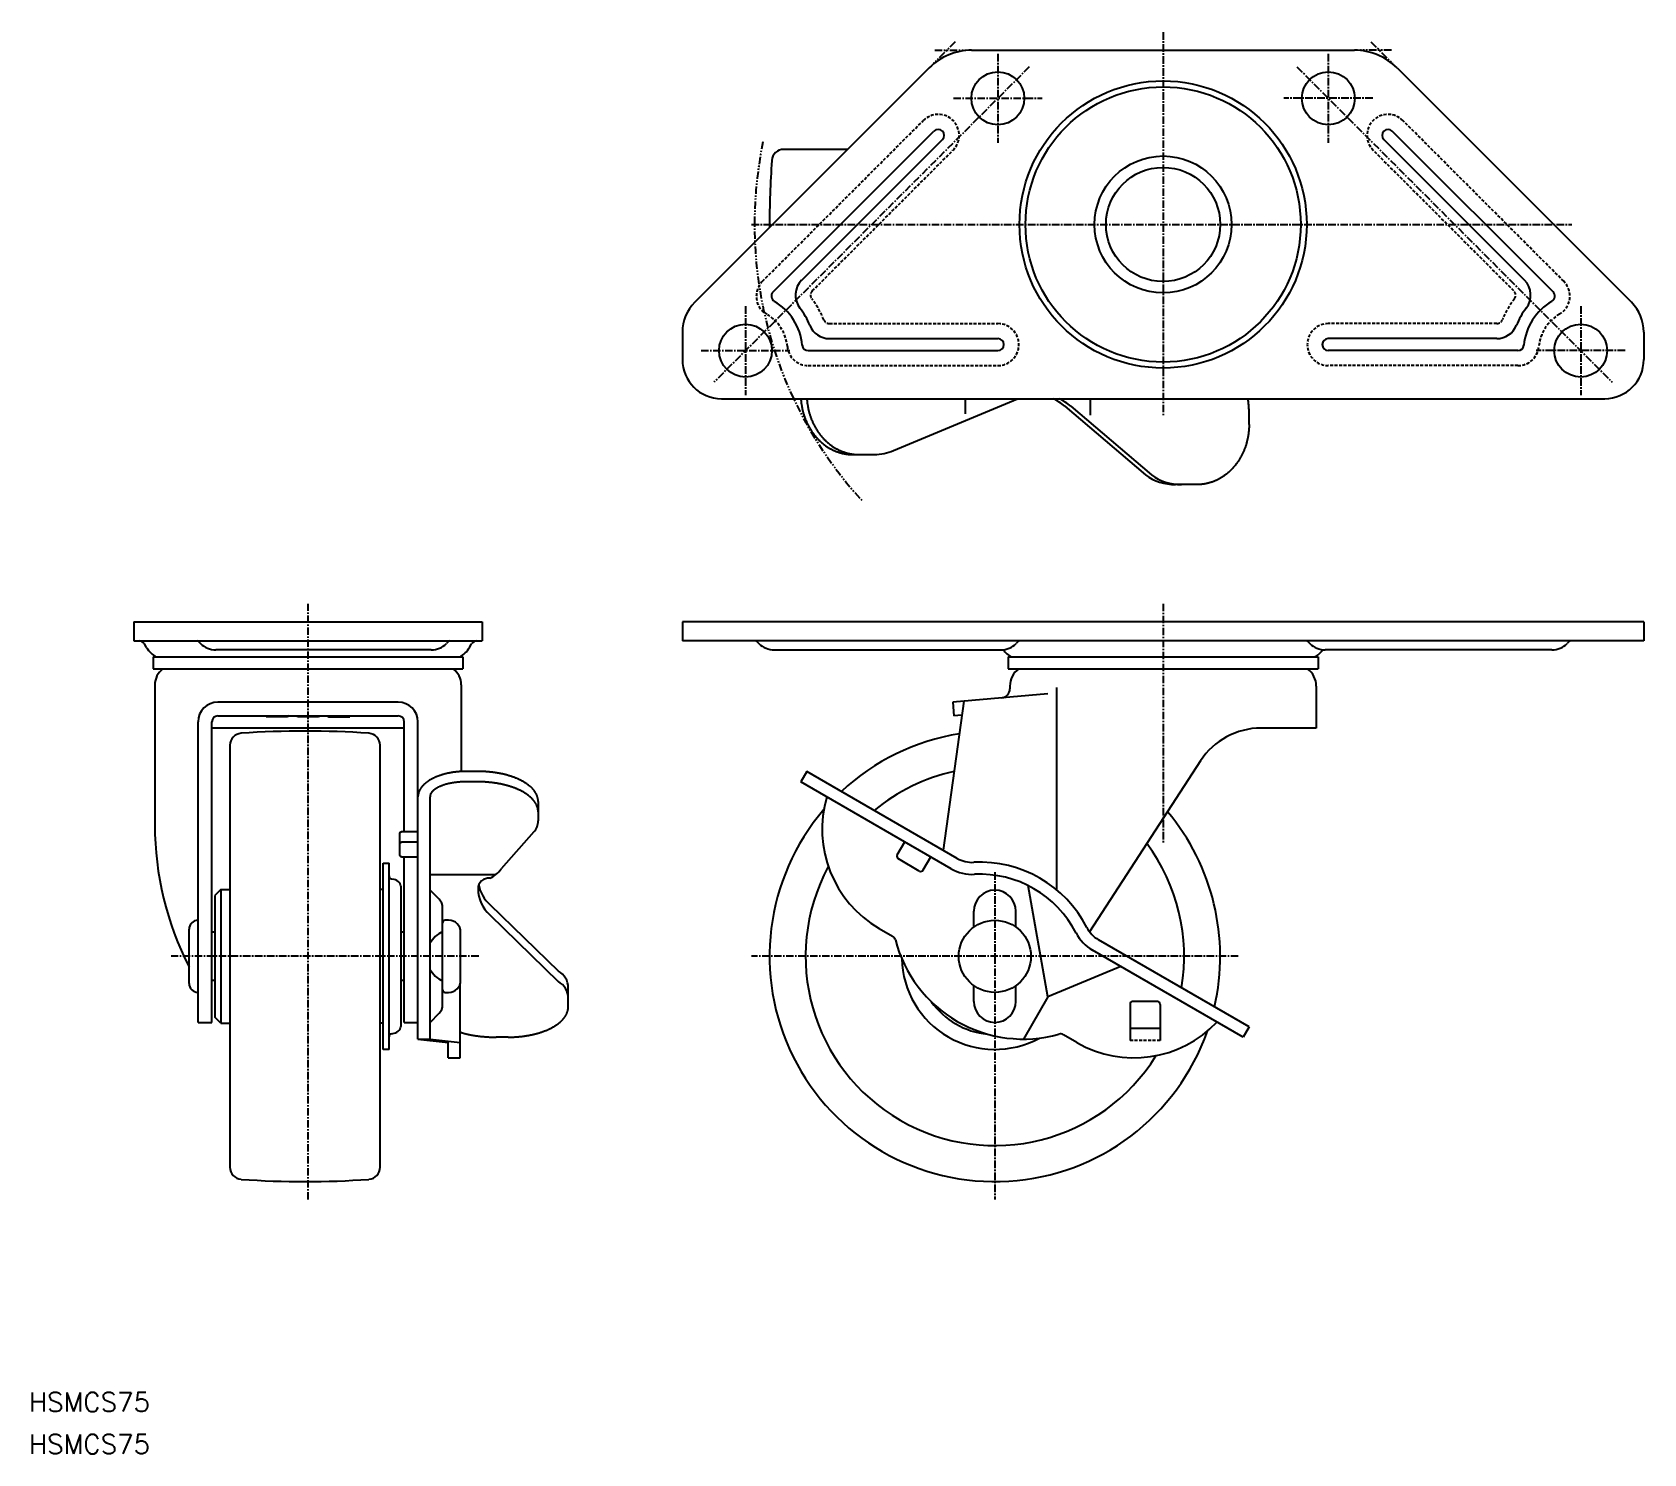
# Model space of a CAD drawing. Extents: x -188 to 80, y -205 to 32.
import ezdxf

# ---------------------------------------------------------------- set-up
doc = ezdxf.new("R2010")
doc.units = 0
for name, pattern in [('CENTER', [2, 1.25, -0.25, 0.25, -0.25]), ('DASHED', [0.75, 0.5, -0.25]), ('PHANTOM', [2.5, 1.25, -0.25, 0.25, -0.25, 0.25, -0.25])]:
    doc.linetypes.add(name, pattern=pattern)
doc.layers.get('0').update_dxf_attribs({"linetype": 'CONTINUOUS'})
doc.layers.add('CENTER', color=1, linetype='CENTER')
doc.styles.get("Standard").update_dxf_attribs({"font": 'txt.shx', "bigfont": 'bigfont.shx'})

msp = doc.modelspace()

# ---------------------------------------------------------------- texts
at = {"color": 7, "linetype": 'CONTINUOUS'}
for p in [(-188.76, -197.61), (-188.76, -204.62)]:
    msp.add_text('HSMCS75', height=3.2, dxfattribs=at).set_placement(p)

# ---------------------------------------------------------------- linework, layer by layer
at = {"color": 3, "linetype": 'PHANTOM'}
for p, q in [((-34.59, 30.41), (-38.22, 26.78)), ((34.59, 30.41), (38.22, 26.78)), ((-38, 29), (-32.86, 29)), ((38, 29), (32.86, 29))]:
    msp.add_line(p, q, dxfattribs=at)
at = {"color": 7, "linetype": 'CONTINUOUS'}
for p, q in [((-31.86, 29), (31.86, 29)), ((-38.93, 26.07), (-77.95, -12.95)), ((38.93, 26.07), (77.95, -12.95)), ((-64.91, -11.23), (-38.15, 15.53)), ((-60.15, -9.29), (-36.74, 14.12)), ((60.15, -9.29), (36.74, 14.12)), ((64.91, -11.23), (38.15, 15.53)), ((-52.5, 12.5), (-63.13, 12.5)), ((-80, -17.9), (-80, -22.5)), ((80, -17.9), (80, -22.5)), ((-59.05, -21), (-27.5, -21)), ((-55.54, -19), (-27.5, -19)), ((55.54, -19), (27.5, -19)), ((59.05, -21), (27.5, -21)), ((-73.5, -29), (73.5, -29)), ((-44.87, -37.6), (-24.23, -29)), ((-32.89, -31.53), (-32.89, -29)), ((-12.11, -29), (-12.11, -31.72)), ((-16.37, -30.26), (-2.94, -41.67)), ((-15.37, -30.26), (-1.94, -41.67)), ((14.31, -33.3), (14.31, -31.3)), ((-51.65, -38.3), (-48.05, -38.3)), ((5.65, -43.3), (2.05, -43.3)), ((-171.31, -66.12), (-113.31, -66.12)), ((-171.31, -66.12), (-171.31, -69.32)), ((-113.31, -66.12), (-113.31, -69.32)), ((80, -66.12), (-80, -66.12)), ((-80, -66.12), (-80, -69.32)), ((80, -66.12), (80, -69.32)), ((-171.31, -69.32), (-113.31, -69.32)), ((-160.64, -69.32), (-160.2, -69.76)), ((-118.81, -69.32), (-119.26, -69.76)), ((80, -69.32), (-80, -69.32)), ((-67.7, -69.32), (-67.26, -69.76)), ((-24, -69.32), (-24.45, -69.76)), ((24, -69.32), (24.45, -69.76)), ((67.7, -69.32), (67.26, -69.76)), ((-169.18, -70.42), (-169.52, -69.82)), ((-168.1, -71.98), (-116.53, -71.98)), ((-168.1, -71.98), (-168.1, -73.98)), ((-121.8, -70.82), (-157.65, -70.82)), ((-116.53, -71.98), (-116.53, -73.98)), ((-115.45, -70.42), (-115.1, -69.82)), ((-64.71, -70.82), (-26.99, -70.82)), ((-25.79, -71.98), (25.79, -71.98)), ((-25.79, -71.98), (-25.79, -73.98)), ((25.79, -71.98), (25.79, -73.98)), ((64.71, -70.82), (26.99, -70.82)), ((-168.1, -73.98), (-116.53, -73.98)), ((-25.79, -73.98), (25.79, -73.98)), ((-167.81, -76.63), (-167.81, -99.98)), ((-116.81, -76.63), (-116.81, -91.06)), ((-25.5, -76.83), (-25.5, -77.3)), ((-17.76, -77.08), (-17.76, -110.73)), ((25.5, -76.83), (25.5, -83.83)), ((-127.31, -79.51), (-157.31, -79.51)), ((-33.14, -79.34), (-36.62, -104.14)), ((-19.18, -78.12), (-35, -79.51)), ((-35, -79.51), (-34.8, -81.8)), ((-160.61, -132.82), (-160.61, -82.81)), ((-158.31, -132.82), (-158.31, -82.8)), ((-157.31, -81.8), (-127.31, -81.8)), ((-149.19, -81.8), (-149.26, -81.95)), ((-145.78, -81.95), (-149.26, -81.95)), ((-147.36, -81.8), (-147.52, -81.95)), ((-145.52, -81.8), (-145.78, -81.95)), ((-144.06, -81.95), (-144.15, -81.8)), ((-140.57, -81.95), (-144.06, -81.95)), ((-140.57, -81.95), (-140.47, -81.8)), ((-139.11, -81.8), (-138.85, -81.95)), ((-138.85, -81.95), (-135.36, -81.95)), ((-137.27, -81.8), (-137.11, -81.95)), ((-135.43, -81.8), (-135.36, -81.95)), ((-126.31, -101.04), (-126.31, -82.8)), ((-124.01, -135.59), (-124.01, -82.81)), ((-33.47, -81.68), (-34.8, -81.8)), ((-126.31, -83.83), (-158.31, -83.83)), ((25.5, -83.83), (16.3, -83.83)), ((-155.31, -86.69), (-155.31, -156.94)), ((-130.31, -156.94), (-130.31, -86.69)), ((-114.01, -91.04), (-116.01, -91.04)), ((-59.31, -91.04), (-60.31, -92.77)), ((-34.25, -105.51), (-59.31, -91.04)), ((6.24, -89.29), (-12.24, -117.75)), ((-114.01, -92.77), (-116.01, -92.77)), ((-35.25, -107.24), (-60.31, -92.77)), ((-122.01, -135.59), (-122.01, -95.27)), ((-104.01, -96.04), (-104.01, -99.27)), ((-127.01, -105.02), (-127.01, -101.29)), ((-126.51, -101.04), (-124.01, -101.04)), ((-104.71, -101.11), (-110.17, -107.24)), ((-126.51, -102.77), (-124.01, -102.77)), ((-44.24, -104.94), (-42.99, -102.77)), ((-129.81, -137.32), (-129.81, -106.32)), ((-129.81, -106.32), (-128.81, -106.32)), ((-128.81, -137.32), (-128.81, -106.32)), ((-126.51, -105.27), (-124.01, -105.27)), ((-126.31, -132.82), (-126.31, -105.27)), ((-40.59, -107.62), (-44.05, -105.62)), ((-39.91, -107.44), (-38.66, -105.27)), ((-128.42, -108.9), (-127.98, -109)), ((-122.01, -108.18), (-111.03, -108.18)), ((-156.81, -110.72), (-157.81, -111.72)), ((-157.81, -111.72), (-157.81, -131.92)), ((-156.81, -110.72), (-156.81, -132.92)), ((-156.81, -110.72), (-155.31, -110.72)), ((-129.81, -110.72), (-130.31, -110.72)), ((-126.81, -133.17), (-126.81, -110.47)), ((-122.01, -110.82), (-120.5, -112.33)), ((-19.19, -128.56), (-22.46, -110.04)), ((-119.91, -129.89), (-119.91, -113.74)), ((-112.06, -113.19), (-100.64, -124.3)), ((-112.06, -114.92), (-100.64, -126.04)), ((-31.5, -116.94), (-31.5, -114.32)), ((-24.5, -116.94), (-24.5, -114.32)), ((-162.11, -126.32), (-162.11, -117.32)), ((-157.81, -117.82), (-158.31, -117.82)), ((-126.31, -117.82), (-126.81, -117.82)), ((-118.91, -115.82), (-119.51, -115.82)), ((-116.91, -125.82), (-116.91, -117.82)), ((-47.25, -117.17), (-45.02, -118.45)), ((14.31, -133.54), (-10.75, -119.07)), ((13.31, -135.27), (-11.75, -120.8)), ((-157.81, -125.82), (-158.31, -125.82)), ((-126.31, -125.82), (-126.81, -125.82)), ((-7.05, -123.52), (-19.19, -128.56)), ((-119.51, -127.82), (-118.91, -127.82)), ((-117.01, -138.71), (-117.01, -126.44)), ((-99.01, -130.27), (-99.01, -127.04)), ((-31.5, -129.32), (-31.5, -126.69)), ((-24.5, -129.32), (-24.5, -126.69)), ((-19.19, -128.56), (-23.25, -135.59)), ((-122.01, -132.82), (-120.5, -131.3)), ((-5.5, -129.82), (-5.5, -135.82)), ((-1, -129.32), (-5, -129.32)), ((-0.5, -129.82), (-0.5, -135.82)), ((-160.61, -132.82), (-158.31, -132.82)), ((-156.81, -132.92), (-157.81, -131.92)), ((-156.81, -132.92), (-155.31, -132.92)), ((-129.81, -132.92), (-130.31, -132.92)), ((-126.31, -132.82), (-124.01, -132.82)), ((-0.5, -133.82), (-5.5, -133.82)), ((14.31, -133.54), (13.31, -135.27)), ((-128.42, -134.73), (-127.98, -134.63)), ((-124.01, -135.59), (-119.01, -136.17)), ((-124.01, -135.59), (-122.01, -135.59)), ((-122.01, -135.59), (-117.01, -136.17)), ((-119.01, -138.71), (-119.01, -136.17)), ((-109.01, -135.27), (-111.01, -135.27)), ((-14.35, -136.17), (-16.57, -134.88)), ((-128.81, -137.32), (-129.81, -137.32)), ((-119.01, -138.71), (-117.01, -138.71))]:
    msp.add_line(p, q, dxfattribs=at)
at = {"color": 3, "linetype": 'DASHED'}
for p, q in [((-66.68, -9.46), (-39.92, 17.3)), ((66.68, -9.46), (39.92, 17.3)), ((-58.38, -11.06), (-34.97, 12.35)), ((58.38, -11.06), (34.97, 12.35)), ((-55.54, -16.5), (-27.5, -16.5)), ((55.54, -16.5), (27.5, -16.5)), ((-59.05, -23.5), (-27.5, -23.5)), ((59.05, -23.5), (27.5, -23.5)), ((-0.5, -135.82), (-5.5, -135.82))]:
    msp.add_line(p, q, dxfattribs=at)
at = {"color": 7, "linetype": 'CONTINUOUS'}
for points in [[(-60.28, -29, 0), (-60.28, -29.12, 0), (-60.27, -29.23, 0), (-60.26, -29.35, 0), (-60.25, -29.47, 0), (-60.23, -29.58, 0), (-60.22, -29.7, 0), (-60.21, -29.82, 0), (-60.19, -29.93, 0), (-60.17, -30.05, 0), (-60.15, -30.16, 0), (-60.14, -30.28, 0), (-60.11, -30.39, 0), (-60.09, -30.51, 0), (-60.07, -30.62, 0), (-60.05, -30.73, 0), (-60.02, -30.85, 0), (-59.99, -30.96, 0), (-59.97, -31.07, 0), (-59.94, -31.19, 0), (-59.91, -31.3, 0), (-59.88, -31.41, 0), (-59.84, -31.52, 0), (-59.81, -31.63, 0), (-59.78, -31.74, 0), (-59.74, -31.85, 0), (-59.7, -31.96, 0), (-59.67, -32.07, 0), (-59.63, -32.18, 0), (-59.59, -32.29, 0), (-59.55, -32.39, 0), (-59.51, -32.5, 0), (-59.46, -32.61, 0), (-59.42, -32.71, 0), (-59.37, -32.82, 0), (-59.33, -32.92, 0), (-59.28, -33.03, 0), (-59.23, -33.13, 0), (-59.18, -33.23, 0), (-59.13, -33.33, 0), (-59.08, -33.43, 0), (-59.03, -33.53, 0), (-58.97, -33.63, 0), (-58.92, -33.73, 0), (-58.86, -33.83, 0), (-58.8, -33.93, 0), (-58.75, -34.02, 0), (-58.69, -34.12, 0), (-58.63, -34.21, 0), (-58.57, -34.31, 0), (-58.51, -34.4, 0), (-58.44, -34.49, 0), (-58.38, -34.59, 0), (-58.32, -34.68, 0), (-58.25, -34.77, 0), (-58.19, -34.86, 0), (-58.12, -34.94, 0), (-58.05, -35.03, 0), (-57.98, -35.12, 0), (-57.91, -35.2, 0), (-57.84, -35.29, 0), (-57.77, -35.37, 0), (-57.7, -35.45, 0), (-57.63, -35.53, 0), (-57.55, -35.61, 0), (-57.48, -35.69, 0), (-57.4, -35.77, 0), (-57.32, -35.85, 0), (-57.25, -35.93, 0), (-57.17, -36, 0), (-57.09, -36.08, 0), (-57.01, -36.15, 0), (-56.93, -36.22, 0), (-56.85, -36.29, 0), (-56.77, -36.36, 0), (-56.69, -36.43, 0), (-56.6, -36.5, 0), (-56.52, -36.56, 0), (-56.44, -36.63, 0), (-56.35, -36.69, 0), (-56.27, -36.76, 0), (-56.18, -36.82, 0), (-56.09, -36.88, 0), (-56.01, -36.94, 0), (-55.92, -37, 0), (-55.83, -37.06, 0), (-55.74, -37.11, 0), (-55.65, -37.17, 0), (-55.56, -37.22, 0), (-55.47, -37.27, 0), (-55.38, -37.32, 0), (-55.29, -37.37, 0), (-55.19, -37.42, 0), (-55.1, -37.47, 0), (-55.01, -37.52, 0), (-54.91, -37.56, 0), (-54.82, -37.6, 0), (-54.72, -37.65, 0), (-54.63, -37.69, 0), (-54.53, -37.73, 0), (-54.44, -37.77, 0), (-54.34, -37.8, 0), (-54.25, -37.84, 0), (-54.15, -37.87, 0), (-54.05, -37.91, 0), (-53.95, -37.94, 0), (-53.85, -37.97, 0), (-53.76, -38, 0), (-53.66, -38.03, 0), (-53.56, -38.05, 0), (-53.46, -38.08, 0), (-53.36, -38.1, 0), (-53.26, -38.12, 0), (-53.16, -38.15, 0), (-53.06, -38.17, 0), (-52.96, -38.18, 0), (-52.86, -38.2, 0), (-52.76, -38.22, 0), (-52.66, -38.23, 0), (-52.56, -38.24, 0), (-52.46, -38.26, 0), (-52.36, -38.27, 0), (-52.25, -38.28, 0), (-52.15, -38.28, 0), (-52.05, -38.29, 0), (-51.95, -38.29, 0), (-51.85, -38.3, 0), (-51.75, -38.3, 0), (-51.65, -38.3, 0)], [(-59.28, -29, 0), (-59.28, -29.12, 0), (-59.27, -29.23, 0), (-59.26, -29.35, 0), (-59.25, -29.47, 0), (-59.23, -29.58, 0), (-59.22, -29.7, 0), (-59.21, -29.82, 0), (-59.19, -29.93, 0), (-59.17, -30.05, 0), (-59.15, -30.16, 0), (-59.14, -30.28, 0), (-59.11, -30.39, 0), (-59.09, -30.51, 0), (-59.07, -30.62, 0), (-59.05, -30.73, 0), (-59.02, -30.85, 0), (-58.99, -30.96, 0), (-58.97, -31.07, 0), (-58.94, -31.19, 0), (-58.91, -31.3, 0), (-58.88, -31.41, 0), (-58.84, -31.52, 0), (-58.81, -31.63, 0), (-58.78, -31.74, 0), (-58.74, -31.85, 0), (-58.7, -31.96, 0), (-58.67, -32.07, 0), (-58.63, -32.18, 0), (-58.59, -32.29, 0), (-58.55, -32.39, 0), (-58.51, -32.5, 0), (-58.46, -32.61, 0), (-58.42, -32.71, 0), (-58.37, -32.82, 0), (-58.33, -32.92, 0), (-58.28, -33.03, 0), (-58.23, -33.13, 0), (-58.18, -33.23, 0), (-58.13, -33.33, 0), (-58.08, -33.43, 0), (-58.03, -33.53, 0), (-57.97, -33.63, 0), (-57.92, -33.73, 0), (-57.86, -33.83, 0), (-57.8, -33.93, 0), (-57.75, -34.02, 0), (-57.69, -34.12, 0), (-57.63, -34.21, 0), (-57.57, -34.31, 0), (-57.51, -34.4, 0), (-57.44, -34.49, 0), (-57.38, -34.59, 0), (-57.32, -34.68, 0), (-57.25, -34.77, 0), (-57.19, -34.86, 0), (-57.12, -34.94, 0), (-57.05, -35.03, 0), (-56.98, -35.12, 0), (-56.91, -35.2, 0), (-56.84, -35.29, 0), (-56.77, -35.37, 0), (-56.7, -35.45, 0), (-56.63, -35.53, 0), (-56.55, -35.61, 0), (-56.48, -35.69, 0), (-56.4, -35.77, 0), (-56.32, -35.85, 0), (-56.25, -35.93, 0), (-56.17, -36, 0), (-56.09, -36.08, 0), (-56.01, -36.15, 0), (-55.93, -36.22, 0), (-55.85, -36.29, 0), (-55.77, -36.36, 0), (-55.69, -36.43, 0), (-55.6, -36.5, 0), (-55.52, -36.56, 0), (-55.44, -36.63, 0), (-55.35, -36.69, 0), (-55.27, -36.76, 0), (-55.18, -36.82, 0), (-55.09, -36.88, 0), (-55.01, -36.94, 0), (-54.92, -37, 0), (-54.83, -37.06, 0), (-54.74, -37.11, 0), (-54.65, -37.17, 0), (-54.56, -37.22, 0), (-54.47, -37.27, 0), (-54.38, -37.32, 0), (-54.29, -37.37, 0), (-54.19, -37.42, 0), (-54.1, -37.47, 0), (-54.01, -37.52, 0), (-53.91, -37.56, 0), (-53.82, -37.6, 0), (-53.72, -37.65, 0), (-53.63, -37.69, 0), (-53.53, -37.73, 0), (-53.44, -37.77, 0), (-53.34, -37.8, 0), (-53.25, -37.84, 0), (-53.15, -37.87, 0), (-53.05, -37.91, 0), (-52.95, -37.94, 0), (-52.85, -37.97, 0), (-52.76, -38, 0), (-52.66, -38.03, 0), (-52.56, -38.05, 0), (-52.46, -38.08, 0), (-52.36, -38.1, 0), (-52.26, -38.12, 0), (-52.16, -38.15, 0), (-52.06, -38.17, 0), (-51.96, -38.18, 0), (-51.86, -38.2, 0), (-51.76, -38.22, 0), (-51.66, -38.23, 0), (-51.56, -38.24, 0), (-51.46, -38.26, 0), (-51.36, -38.27, 0), (-51.25, -38.28, 0), (-51.15, -38.28, 0), (-51.05, -38.29, 0), (-50.95, -38.29, 0), (-50.85, -38.3, 0), (-50.75, -38.3, 0), (-50.65, -38.3, 0)], [(14.31, -31.3, 0), (14.31, -31.28, 0), (14.31, -31.26, 0), (14.31, -31.25, 0), (14.31, -31.23, 0), (14.31, -31.21, 0), (14.31, -31.19, 0), (14.31, -31.17, 0), (14.31, -31.15, 0), (14.31, -31.14, 0), (14.3, -31.12, 0), (14.3, -31.1, 0), (14.3, -31.08, 0), (14.3, -31.06, 0), (14.3, -31.04, 0), (14.3, -31.03, 0), (14.3, -31.01, 0), (14.3, -30.99, 0), (14.3, -30.97, 0), (14.3, -30.95, 0), (14.3, -30.94, 0), (14.3, -30.92, 0), (14.3, -30.9, 0), (14.3, -30.88, 0), (14.3, -30.86, 0), (14.3, -30.84, 0), (14.3, -30.83, 0), (14.3, -30.81, 0), (14.3, -30.79, 0), (14.3, -30.77, 0), (14.3, -30.75, 0), (14.3, -30.74, 0), (14.29, -30.72, 0), (14.29, -30.7, 0), (14.29, -30.68, 0), (14.29, -30.66, 0), (14.29, -30.64, 0), (14.29, -30.63, 0), (14.29, -30.61, 0), (14.29, -30.59, 0), (14.29, -30.57, 0), (14.29, -30.55, 0), (14.29, -30.54, 0), (14.29, -30.52, 0), (14.28, -30.5, 0), (14.28, -30.48, 0), (14.28, -30.46, 0), (14.28, -30.45, 0), (14.28, -30.43, 0), (14.28, -30.41, 0), (14.28, -30.39, 0), (14.28, -30.37, 0), (14.28, -30.35, 0), (14.27, -30.34, 0), (14.27, -30.32, 0), (14.27, -30.3, 0), (14.27, -30.28, 0), (14.27, -30.26, 0), (14.27, -30.25, 0), (14.27, -30.23, 0), (14.27, -30.21, 0), (14.26, -30.19, 0), (14.26, -30.17, 0), (14.26, -30.16, 0), (14.26, -30.14, 0), (14.26, -30.12, 0), (14.26, -30.1, 0), (14.26, -30.08, 0), (14.25, -30.07, 0), (14.25, -30.05, 0), (14.25, -30.03, 0), (14.25, -30.01, 0), (14.25, -29.99, 0), (14.25, -29.98, 0), (14.24, -29.96, 0), (14.24, -29.94, 0), (14.24, -29.92, 0), (14.24, -29.9, 0), (14.24, -29.89, 0), (14.24, -29.87, 0), (14.23, -29.85, 0), (14.23, -29.83, 0), (14.23, -29.81, 0), (14.23, -29.8, 0), (14.23, -29.78, 0), (14.23, -29.76, 0), (14.22, -29.74, 0), (14.22, -29.72, 0), (14.22, -29.71, 0), (14.22, -29.69, 0), (14.22, -29.67, 0), (14.21, -29.65, 0), (14.21, -29.64, 0), (14.21, -29.62, 0), (14.21, -29.6, 0), (14.21, -29.58, 0), (14.2, -29.56, 0), (14.2, -29.55, 0), (14.2, -29.53, 0), (14.2, -29.51, 0), (14.19, -29.49, 0), (14.19, -29.48, 0), (14.19, -29.46, 0), (14.19, -29.44, 0), (14.19, -29.42, 0), (14.18, -29.4, 0), (14.18, -29.39, 0), (14.18, -29.37, 0), (14.18, -29.35, 0), (14.17, -29.33, 0), (14.17, -29.32, 0), (14.17, -29.3, 0), (14.17, -29.28, 0), (14.16, -29.26, 0), (14.16, -29.25, 0), (14.16, -29.23, 0), (14.16, -29.21, 0), (14.15, -29.19, 0), (14.15, -29.18, 0), (14.15, -29.16, 0), (14.15, -29.14, 0), (14.14, -29.12, 0), (14.14, -29.11, 0), (14.14, -29.09, 0), (14.13, -29.07, 0), (14.13, -29.05, 0), (14.13, -29.03, 0), (14.13, -29.02, 0), (14.12, -29, 0)], [(14.31, -33.3, 0), (14.31, -33.42, 0), (14.3, -33.55, 0), (14.3, -33.67, 0), (14.3, -33.79, 0), (14.29, -33.91, 0), (14.28, -34.04, 0), (14.27, -34.16, 0), (14.26, -34.28, 0), (14.25, -34.4, 0), (14.24, -34.52, 0), (14.23, -34.65, 0), (14.21, -34.77, 0), (14.2, -34.89, 0), (14.18, -35.01, 0), (14.16, -35.13, 0), (14.14, -35.25, 0), (14.12, -35.37, 0), (14.1, -35.49, 0), (14.07, -35.61, 0), (14.05, -35.73, 0), (14.02, -35.85, 0), (13.99, -35.97, 0), (13.96, -36.09, 0), (13.93, -36.2, 0), (13.9, -36.32, 0), (13.87, -36.44, 0), (13.84, -36.55, 0), (13.8, -36.67, 0), (13.76, -36.78, 0), (13.73, -36.9, 0), (13.69, -37.01, 0), (13.65, -37.13, 0), (13.61, -37.24, 0), (13.56, -37.35, 0), (13.52, -37.46, 0), (13.47, -37.58, 0), (13.43, -37.69, 0), (13.38, -37.8, 0), (13.33, -37.91, 0), (13.28, -38.01, 0), (13.23, -38.12, 0), (13.18, -38.23, 0), (13.13, -38.34, 0), (13.07, -38.44, 0), (13.02, -38.55, 0), (12.96, -38.65, 0), (12.91, -38.75, 0), (12.85, -38.86, 0), (12.79, -38.96, 0), (12.73, -39.06, 0), (12.66, -39.16, 0), (12.6, -39.26, 0), (12.54, -39.36, 0), (12.47, -39.45, 0), (12.41, -39.55, 0), (12.34, -39.64, 0), (12.27, -39.74, 0), (12.2, -39.83, 0), (12.13, -39.92, 0), (12.06, -40.02, 0), (11.99, -40.11, 0), (11.92, -40.2, 0), (11.84, -40.28, 0), (11.77, -40.37, 0), (11.69, -40.46, 0), (11.62, -40.54, 0), (11.54, -40.63, 0), (11.46, -40.71, 0), (11.38, -40.79, 0), (11.3, -40.87, 0), (11.22, -40.95, 0), (11.14, -41.03, 0), (11.06, -41.11, 0), (10.97, -41.18, 0), (10.89, -41.26, 0), (10.8, -41.33, 0), (10.72, -41.4, 0), (10.63, -41.48, 0), (10.55, -41.55, 0), (10.46, -41.61, 0), (10.37, -41.68, 0), (10.28, -41.75, 0), (10.19, -41.81, 0), (10.1, -41.88, 0), (10.01, -41.94, 0), (9.91, -42, 0), (9.82, -42.06, 0), (9.73, -42.12, 0), (9.63, -42.18, 0), (9.54, -42.23, 0), (9.44, -42.29, 0), (9.35, -42.34, 0), (9.25, -42.39, 0), (9.16, -42.44, 0), (9.06, -42.49, 0), (8.96, -42.54, 0), (8.86, -42.59, 0), (8.76, -42.63, 0), (8.66, -42.67, 0), (8.56, -42.72, 0), (8.46, -42.76, 0), (8.36, -42.8, 0), (8.26, -42.83, 0), (8.16, -42.87, 0), (8.06, -42.9, 0), (7.96, -42.94, 0), (7.85, -42.97, 0), (7.75, -43, 0), (7.65, -43.03, 0), (7.54, -43.06, 0), (7.44, -43.08, 0), (7.34, -43.11, 0), (7.23, -43.13, 0), (7.13, -43.15, 0), (7.02, -43.17, 0), (6.92, -43.19, 0), (6.81, -43.21, 0), (6.71, -43.22, 0), (6.6, -43.24, 0), (6.49, -43.25, 0), (6.39, -43.26, 0), (6.28, -43.27, 0), (6.18, -43.28, 0), (6.07, -43.29, 0), (5.96, -43.29, 0), (5.86, -43.3, 0), (5.75, -43.3, 0), (5.65, -43.3, 0)], [(-116.01, -91.04, 0), (-116.11, -91.04, 0), (-116.21, -91.04, 0), (-116.31, -91.04, 0), (-116.41, -91.04, 0), (-116.5, -91.05, 0), (-116.6, -91.05, 0), (-116.7, -91.06, 0), (-116.8, -91.06, 0), (-116.89, -91.07, 0), (-116.99, -91.07, 0), (-117.09, -91.08, 0), (-117.19, -91.09, 0), (-117.28, -91.09, 0), (-117.38, -91.1, 0), (-117.48, -91.11, 0), (-117.57, -91.12, 0), (-117.67, -91.13, 0), (-117.77, -91.14, 0), (-117.86, -91.15, 0), (-117.96, -91.17, 0), (-118.05, -91.18, 0), (-118.15, -91.19, 0), (-118.24, -91.21, 0), (-118.34, -91.22, 0), (-118.43, -91.24, 0), (-118.52, -91.25, 0), (-118.62, -91.27, 0), (-118.71, -91.29, 0), (-118.8, -91.31, 0), (-118.89, -91.32, 0), (-118.98, -91.34, 0), (-119.08, -91.36, 0), (-119.17, -91.38, 0), (-119.25, -91.4, 0), (-119.34, -91.42, 0), (-119.43, -91.45, 0), (-119.52, -91.47, 0), (-119.61, -91.49, 0), (-119.7, -91.52, 0), (-119.78, -91.54, 0), (-119.87, -91.56, 0), (-119.96, -91.59, 0), (-120.04, -91.62, 0), (-120.13, -91.64, 0), (-120.21, -91.67, 0), (-120.29, -91.7, 0), (-120.38, -91.72, 0), (-120.46, -91.75, 0), (-120.54, -91.78, 0), (-120.62, -91.81, 0), (-120.7, -91.84, 0), (-120.78, -91.87, 0), (-120.86, -91.9, 0), (-120.94, -91.94, 0), (-121.01, -91.97, 0), (-121.09, -92, 0), (-121.16, -92.03, 0), (-121.24, -92.07, 0), (-121.31, -92.1, 0), (-121.39, -92.14, 0), (-121.46, -92.17, 0), (-121.53, -92.21, 0), (-121.6, -92.24, 0), (-121.67, -92.28, 0), (-121.74, -92.32, 0), (-121.81, -92.35, 0), (-121.88, -92.39, 0), (-121.94, -92.43, 0), (-122.01, -92.47, 0), (-122.07, -92.51, 0), (-122.14, -92.55, 0), (-122.2, -92.59, 0), (-122.26, -92.63, 0), (-122.32, -92.67, 0), (-122.38, -92.71, 0), (-122.44, -92.75, 0), (-122.5, -92.79, 0), (-122.55, -92.84, 0), (-122.61, -92.88, 0), (-122.67, -92.92, 0), (-122.72, -92.96, 0), (-122.77, -93.01, 0), (-122.82, -93.05, 0), (-122.88, -93.1, 0), (-122.92, -93.14, 0), (-122.97, -93.19, 0), (-123.02, -93.23, 0), (-123.07, -93.28, 0), (-123.11, -93.32, 0), (-123.16, -93.37, 0), (-123.2, -93.42, 0), (-123.25, -93.46, 0), (-123.29, -93.51, 0), (-123.33, -93.56, 0), (-123.37, -93.6, 0), (-123.41, -93.65, 0), (-123.44, -93.7, 0), (-123.48, -93.75, 0), (-123.51, -93.8, 0), (-123.55, -93.85, 0), (-123.58, -93.9, 0), (-123.61, -93.94, 0), (-123.64, -93.99, 0), (-123.67, -94.04, 0), (-123.7, -94.09, 0), (-123.72, -94.14, 0), (-123.75, -94.19, 0), (-123.77, -94.24, 0), (-123.8, -94.29, 0), (-123.82, -94.34, 0), (-123.84, -94.4, 0), (-123.86, -94.45, 0), (-123.88, -94.5, 0), (-123.9, -94.55, 0), (-123.91, -94.6, 0), (-123.93, -94.65, 0), (-123.94, -94.7, 0), (-123.95, -94.75, 0), (-123.97, -94.81, 0), (-123.97, -94.86, 0), (-123.98, -94.91, 0), (-123.99, -94.96, 0), (-124, -95.01, 0), (-124, -95.06, 0), (-124.01, -95.12, 0), (-124.01, -95.17, 0), (-124.01, -95.22, 0), (-124.01, -95.27, 0)], [(-104.01, -96.04, 0), (-104.01, -95.98, 0), (-104.02, -95.92, 0), (-104.02, -95.86, 0), (-104.03, -95.79, 0), (-104.03, -95.73, 0), (-104.04, -95.67, 0), (-104.05, -95.61, 0), (-104.06, -95.55, 0), (-104.07, -95.49, 0), (-104.09, -95.43, 0), (-104.11, -95.37, 0), (-104.12, -95.31, 0), (-104.14, -95.25, 0), (-104.16, -95.19, 0), (-104.18, -95.12, 0), (-104.21, -95.06, 0), (-104.23, -95, 0), (-104.26, -94.94, 0), (-104.28, -94.88, 0), (-104.31, -94.82, 0), (-104.34, -94.77, 0), (-104.38, -94.71, 0), (-104.41, -94.65, 0), (-104.44, -94.59, 0), (-104.48, -94.53, 0), (-104.52, -94.47, 0), (-104.56, -94.41, 0), (-104.6, -94.36, 0), (-104.64, -94.3, 0), (-104.68, -94.24, 0), (-104.73, -94.18, 0), (-104.78, -94.13, 0), (-104.82, -94.07, 0), (-104.87, -94.01, 0), (-104.92, -93.96, 0), (-104.97, -93.9, 0), (-105.03, -93.85, 0), (-105.08, -93.79, 0), (-105.14, -93.74, 0), (-105.19, -93.68, 0), (-105.25, -93.63, 0), (-105.31, -93.58, 0), (-105.37, -93.52, 0), (-105.44, -93.47, 0), (-105.5, -93.42, 0), (-105.56, -93.36, 0), (-105.63, -93.31, 0), (-105.7, -93.26, 0), (-105.77, -93.21, 0), (-105.84, -93.16, 0), (-105.91, -93.11, 0), (-105.98, -93.06, 0), (-106.06, -93.01, 0), (-106.13, -92.96, 0), (-106.21, -92.92, 0), (-106.28, -92.87, 0), (-106.36, -92.82, 0), (-106.44, -92.77, 0), (-106.52, -92.73, 0), (-106.6, -92.68, 0), (-106.69, -92.64, 0), (-106.77, -92.59, 0), (-106.86, -92.55, 0), (-106.94, -92.5, 0), (-107.03, -92.46, 0), (-107.12, -92.42, 0), (-107.21, -92.38, 0), (-107.3, -92.34, 0), (-107.39, -92.29, 0), (-107.48, -92.25, 0), (-107.58, -92.21, 0), (-107.67, -92.17, 0), (-107.77, -92.14, 0), (-107.86, -92.1, 0), (-107.96, -92.06, 0), (-108.06, -92.02, 0), (-108.16, -91.99, 0), (-108.25, -91.95, 0), (-108.36, -91.92, 0), (-108.46, -91.88, 0), (-108.56, -91.85, 0), (-108.66, -91.82, 0), (-108.77, -91.78, 0), (-108.87, -91.75, 0), (-108.98, -91.72, 0), (-109.08, -91.69, 0), (-109.19, -91.66, 0), (-109.3, -91.63, 0), (-109.41, -91.6, 0), (-109.52, -91.57, 0), (-109.63, -91.55, 0), (-109.74, -91.52, 0), (-109.85, -91.49, 0), (-109.96, -91.47, 0), (-110.07, -91.44, 0), (-110.19, -91.42, 0), (-110.3, -91.4, 0), (-110.42, -91.38, 0), (-110.53, -91.35, 0), (-110.64, -91.33, 0), (-110.76, -91.31, 0), (-110.88, -91.29, 0), (-110.99, -91.27, 0), (-111.11, -91.26, 0), (-111.23, -91.24, 0), (-111.35, -91.22, 0), (-111.47, -91.21, 0), (-111.58, -91.19, 0), (-111.7, -91.18, 0), (-111.82, -91.16, 0), (-111.94, -91.15, 0), (-112.06, -91.14, 0), (-112.18, -91.12, 0), (-112.3, -91.11, 0), (-112.42, -91.1, 0), (-112.55, -91.09, 0), (-112.67, -91.09, 0), (-112.79, -91.08, 0), (-112.91, -91.07, 0), (-113.03, -91.06, 0), (-113.16, -91.06, 0), (-113.28, -91.05, 0), (-113.4, -91.05, 0), (-113.52, -91.05, 0), (-113.64, -91.04, 0), (-113.77, -91.04, 0), (-113.89, -91.04, 0), (-114.01, -91.04, 0)], [(-116.01, -92.77, 0), (-116.09, -92.77, 0), (-116.16, -92.77, 0), (-116.23, -92.77, 0), (-116.31, -92.78, 0), (-116.38, -92.78, 0), (-116.45, -92.78, 0), (-116.53, -92.78, 0), (-116.6, -92.78, 0), (-116.67, -92.79, 0), (-116.75, -92.79, 0), (-116.82, -92.79, 0), (-116.89, -92.8, 0), (-116.97, -92.8, 0), (-117.04, -92.81, 0), (-117.11, -92.81, 0), (-117.18, -92.82, 0), (-117.26, -92.83, 0), (-117.33, -92.83, 0), (-117.4, -92.84, 0), (-117.47, -92.85, 0), (-117.54, -92.85, 0), (-117.61, -92.86, 0), (-117.69, -92.87, 0), (-117.75, -92.88, 0), (-117.83, -92.89, 0), (-117.9, -92.9, 0), (-117.97, -92.91, 0), (-118.03, -92.92, 0), (-118.1, -92.93, 0), (-118.17, -92.94, 0), (-118.24, -92.95, 0), (-118.31, -92.96, 0), (-118.38, -92.97, 0), (-118.44, -92.99, 0), (-118.51, -93, 0), (-118.58, -93.01, 0), (-118.64, -93.03, 0), (-118.71, -93.04, 0), (-118.78, -93.05, 0), (-118.84, -93.07, 0), (-118.91, -93.08, 0), (-118.97, -93.1, 0), (-119.03, -93.11, 0), (-119.1, -93.13, 0), (-119.16, -93.14, 0), (-119.22, -93.16, 0), (-119.28, -93.18, 0), (-119.35, -93.19, 0), (-119.41, -93.21, 0), (-119.47, -93.23, 0), (-119.53, -93.25, 0), (-119.59, -93.26, 0), (-119.65, -93.28, 0), (-119.7, -93.3, 0), (-119.76, -93.32, 0), (-119.82, -93.34, 0), (-119.88, -93.36, 0), (-119.93, -93.38, 0), (-119.99, -93.4, 0), (-120.04, -93.42, 0), (-120.1, -93.44, 0), (-120.15, -93.46, 0), (-120.2, -93.48, 0), (-120.26, -93.5, 0), (-120.31, -93.53, 0), (-120.36, -93.55, 0), (-120.41, -93.57, 0), (-120.46, -93.59, 0), (-120.51, -93.62, 0), (-120.56, -93.64, 0), (-120.61, -93.66, 0), (-120.65, -93.69, 0), (-120.7, -93.71, 0), (-120.74, -93.73, 0), (-120.79, -93.76, 0), (-120.83, -93.78, 0), (-120.88, -93.81, 0), (-120.92, -93.83, 0), (-120.96, -93.86, 0), (-121, -93.88, 0), (-121.04, -93.91, 0), (-121.08, -93.93, 0), (-121.12, -93.96, 0), (-121.16, -93.99, 0), (-121.2, -94.01, 0), (-121.23, -94.04, 0), (-121.27, -94.07, 0), (-121.31, -94.09, 0), (-121.34, -94.12, 0), (-121.37, -94.15, 0), (-121.41, -94.18, 0), (-121.44, -94.2, 0), (-121.47, -94.23, 0), (-121.5, -94.26, 0), (-121.53, -94.29, 0), (-121.56, -94.32, 0), (-121.58, -94.34, 0), (-121.61, -94.37, 0), (-121.64, -94.4, 0), (-121.66, -94.43, 0), (-121.69, -94.46, 0), (-121.71, -94.49, 0), (-121.73, -94.52, 0), (-121.75, -94.55, 0), (-121.78, -94.58, 0), (-121.8, -94.61, 0), (-121.81, -94.63, 0), (-121.83, -94.66, 0), (-121.85, -94.69, 0), (-121.87, -94.72, 0), (-121.88, -94.75, 0), (-121.9, -94.78, 0), (-121.91, -94.81, 0), (-121.92, -94.84, 0), (-121.94, -94.87, 0), (-121.95, -94.91, 0), (-121.96, -94.94, 0), (-121.97, -94.97, 0), (-121.98, -95, 0), (-121.98, -95.03, 0), (-121.99, -95.06, 0), (-122, -95.09, 0), (-122, -95.12, 0), (-122.01, -95.15, 0), (-122.01, -95.18, 0), (-122.01, -95.21, 0), (-122.01, -95.24, 0), (-122.01, -95.27, 0)], [(-104.01, -97.77, 0), (-104.01, -97.71, 0), (-104.02, -97.65, 0), (-104.02, -97.59, 0), (-104.03, -97.53, 0), (-104.03, -97.47, 0), (-104.04, -97.4, 0), (-104.05, -97.34, 0), (-104.06, -97.28, 0), (-104.07, -97.22, 0), (-104.09, -97.16, 0), (-104.11, -97.1, 0), (-104.12, -97.04, 0), (-104.14, -96.98, 0), (-104.16, -96.92, 0), (-104.18, -96.86, 0), (-104.21, -96.8, 0), (-104.23, -96.74, 0), (-104.26, -96.68, 0), (-104.28, -96.62, 0), (-104.31, -96.56, 0), (-104.34, -96.5, 0), (-104.38, -96.44, 0), (-104.41, -96.38, 0), (-104.44, -96.32, 0), (-104.48, -96.26, 0), (-104.52, -96.2, 0), (-104.56, -96.15, 0), (-104.6, -96.09, 0), (-104.64, -96.03, 0), (-104.68, -95.97, 0), (-104.73, -95.92, 0), (-104.78, -95.86, 0), (-104.82, -95.8, 0), (-104.87, -95.75, 0), (-104.92, -95.69, 0), (-104.97, -95.63, 0), (-105.03, -95.58, 0), (-105.08, -95.52, 0), (-105.14, -95.47, 0), (-105.19, -95.42, 0), (-105.25, -95.36, 0), (-105.31, -95.31, 0), (-105.37, -95.25, 0), (-105.44, -95.2, 0), (-105.5, -95.15, 0), (-105.56, -95.1, 0), (-105.63, -95.05, 0), (-105.7, -94.99, 0), (-105.77, -94.94, 0), (-105.84, -94.89, 0), (-105.91, -94.84, 0), (-105.98, -94.79, 0), (-106.06, -94.74, 0), (-106.13, -94.7, 0), (-106.21, -94.65, 0), (-106.28, -94.6, 0), (-106.36, -94.55, 0), (-106.44, -94.51, 0), (-106.52, -94.46, 0), (-106.6, -94.41, 0), (-106.69, -94.37, 0), (-106.77, -94.32, 0), (-106.86, -94.28, 0), (-106.94, -94.24, 0), (-107.03, -94.19, 0), (-107.12, -94.15, 0), (-107.21, -94.11, 0), (-107.3, -94.07, 0), (-107.39, -94.03, 0), (-107.48, -93.99, 0), (-107.58, -93.95, 0), (-107.67, -93.91, 0), (-107.77, -93.87, 0), (-107.86, -93.83, 0), (-107.96, -93.79, 0), (-108.06, -93.76, 0), (-108.16, -93.72, 0), (-108.25, -93.68, 0), (-108.36, -93.65, 0), (-108.46, -93.61, 0), (-108.56, -93.58, 0), (-108.66, -93.55, 0), (-108.77, -93.52, 0), (-108.87, -93.48, 0), (-108.98, -93.45, 0), (-109.08, -93.42, 0), (-109.19, -93.39, 0), (-109.3, -93.36, 0), (-109.41, -93.33, 0), (-109.52, -93.31, 0), (-109.63, -93.28, 0), (-109.74, -93.25, 0), (-109.85, -93.23, 0), (-109.96, -93.2, 0), (-110.07, -93.18, 0), (-110.19, -93.15, 0), (-110.3, -93.13, 0), (-110.42, -93.11, 0), (-110.53, -93.09, 0), (-110.64, -93.06, 0), (-110.76, -93.04, 0), (-110.88, -93.02, 0), (-110.99, -93.01, 0), (-111.11, -92.99, 0), (-111.23, -92.97, 0), (-111.35, -92.95, 0), (-111.47, -92.94, 0), (-111.58, -92.92, 0), (-111.7, -92.91, 0), (-111.82, -92.89, 0), (-111.94, -92.88, 0), (-112.06, -92.87, 0), (-112.18, -92.86, 0), (-112.3, -92.85, 0), (-112.42, -92.84, 0), (-112.55, -92.83, 0), (-112.67, -92.82, 0), (-112.79, -92.81, 0), (-112.91, -92.8, 0), (-113.03, -92.8, 0), (-113.16, -92.79, 0), (-113.28, -92.79, 0), (-113.4, -92.78, 0), (-113.52, -92.78, 0), (-113.64, -92.78, 0), (-113.77, -92.77, 0), (-113.89, -92.77, 0), (-114.01, -92.77, 0)], [(-127.01, -101.29, 0), (-127.01, -101.29, 0), (-127.01, -101.28, 0), (-127.01, -101.28, 0), (-127.01, -101.28, 0), (-127.01, -101.28, 0), (-127.01, -101.27, 0), (-127.01, -101.27, 0), (-127.01, -101.27, 0), (-127.01, -101.26, 0), (-127.01, -101.26, 0), (-127.01, -101.26, 0), (-127.01, -101.25, 0), (-127.01, -101.25, 0), (-127.01, -101.25, 0), (-127, -101.24, 0), (-127, -101.24, 0), (-127, -101.24, 0), (-127, -101.23, 0), (-127, -101.23, 0), (-127, -101.23, 0), (-127, -101.23, 0), (-127, -101.22, 0), (-126.99, -101.22, 0), (-126.99, -101.22, 0), (-126.99, -101.21, 0), (-126.99, -101.21, 0), (-126.99, -101.21, 0), (-126.98, -101.21, 0), (-126.98, -101.2, 0), (-126.98, -101.2, 0), (-126.98, -101.2, 0), (-126.97, -101.19, 0), (-126.97, -101.19, 0), (-126.97, -101.19, 0), (-126.97, -101.19, 0), (-126.97, -101.18, 0), (-126.96, -101.18, 0), (-126.96, -101.18, 0), (-126.96, -101.17, 0), (-126.95, -101.17, 0), (-126.95, -101.17, 0), (-126.95, -101.17, 0), (-126.95, -101.16, 0), (-126.94, -101.16, 0), (-126.94, -101.16, 0), (-126.94, -101.16, 0), (-126.93, -101.15, 0), (-126.93, -101.15, 0), (-126.93, -101.15, 0), (-126.92, -101.15, 0), (-126.92, -101.14, 0), (-126.92, -101.14, 0), (-126.91, -101.14, 0), (-126.91, -101.14, 0), (-126.9, -101.13, 0), (-126.9, -101.13, 0), (-126.9, -101.13, 0), (-126.89, -101.13, 0), (-126.89, -101.12, 0), (-126.88, -101.12, 0), (-126.88, -101.12, 0), (-126.88, -101.12, 0), (-126.87, -101.11, 0), (-126.87, -101.11, 0), (-126.86, -101.11, 0), (-126.86, -101.11, 0), (-126.85, -101.11, 0), (-126.85, -101.11, 0), (-126.84, -101.1, 0), (-126.84, -101.1, 0), (-126.83, -101.1, 0), (-126.83, -101.1, 0), (-126.83, -101.09, 0), (-126.82, -101.09, 0), (-126.82, -101.09, 0), (-126.81, -101.09, 0), (-126.81, -101.09, 0), (-126.8, -101.09, 0), (-126.8, -101.08, 0), (-126.79, -101.08, 0), (-126.79, -101.08, 0), (-126.78, -101.08, 0), (-126.78, -101.08, 0), (-126.77, -101.08, 0), (-126.77, -101.07, 0), (-126.76, -101.07, 0), (-126.75, -101.07, 0), (-126.75, -101.07, 0), (-126.74, -101.07, 0), (-126.74, -101.07, 0), (-126.73, -101.06, 0), (-126.73, -101.06, 0), (-126.72, -101.06, 0), (-126.72, -101.06, 0), (-126.71, -101.06, 0), (-126.7, -101.06, 0), (-126.7, -101.06, 0), (-126.69, -101.06, 0), (-126.69, -101.06, 0), (-126.68, -101.06, 0), (-126.68, -101.05, 0), (-126.67, -101.05, 0), (-126.67, -101.05, 0), (-126.66, -101.05, 0), (-126.65, -101.05, 0), (-126.65, -101.05, 0), (-126.64, -101.05, 0), (-126.64, -101.05, 0), (-126.63, -101.05, 0), (-126.62, -101.05, 0), (-126.62, -101.05, 0), (-126.61, -101.05, 0), (-126.61, -101.04, 0), (-126.6, -101.04, 0), (-126.59, -101.04, 0), (-126.59, -101.04, 0), (-126.58, -101.04, 0), (-126.58, -101.04, 0), (-126.57, -101.04, 0), (-126.56, -101.04, 0), (-126.56, -101.04, 0), (-126.55, -101.04, 0), (-126.54, -101.04, 0), (-126.54, -101.04, 0), (-126.53, -101.04, 0), (-126.53, -101.04, 0), (-126.52, -101.04, 0), (-126.51, -101.04, 0)], [(-127.01, -103.02, 0), (-127.01, -103.02, 0), (-127.01, -103.02, 0), (-127.01, -103.01, 0), (-127.01, -103.01, 0), (-127.01, -103.01, 0), (-127.01, -103, 0), (-127.01, -103, 0), (-127.01, -103, 0), (-127.01, -102.99, 0), (-127.01, -102.99, 0), (-127.01, -102.99, 0), (-127.01, -102.98, 0), (-127.01, -102.98, 0), (-127.01, -102.98, 0), (-127, -102.98, 0), (-127, -102.97, 0), (-127, -102.97, 0), (-127, -102.97, 0), (-127, -102.96, 0), (-127, -102.96, 0), (-127, -102.96, 0), (-127, -102.95, 0), (-126.99, -102.95, 0), (-126.99, -102.95, 0), (-126.99, -102.95, 0), (-126.99, -102.94, 0), (-126.99, -102.94, 0), (-126.98, -102.94, 0), (-126.98, -102.94, 0), (-126.98, -102.93, 0), (-126.98, -102.93, 0), (-126.97, -102.93, 0), (-126.97, -102.92, 0), (-126.97, -102.92, 0), (-126.97, -102.92, 0), (-126.97, -102.92, 0), (-126.96, -102.91, 0), (-126.96, -102.91, 0), (-126.96, -102.91, 0), (-126.95, -102.9, 0), (-126.95, -102.9, 0), (-126.95, -102.9, 0), (-126.95, -102.9, 0), (-126.94, -102.89, 0), (-126.94, -102.89, 0), (-126.94, -102.89, 0), (-126.93, -102.89, 0), (-126.93, -102.88, 0), (-126.93, -102.88, 0), (-126.92, -102.88, 0), (-126.92, -102.88, 0), (-126.92, -102.87, 0), (-126.91, -102.87, 0), (-126.91, -102.87, 0), (-126.9, -102.87, 0), (-126.9, -102.86, 0), (-126.9, -102.86, 0), (-126.89, -102.86, 0), (-126.89, -102.86, 0), (-126.88, -102.85, 0), (-126.88, -102.85, 0), (-126.88, -102.85, 0), (-126.87, -102.85, 0), (-126.87, -102.84, 0), (-126.86, -102.84, 0), (-126.86, -102.84, 0), (-126.85, -102.84, 0), (-126.85, -102.84, 0), (-126.84, -102.83, 0), (-126.84, -102.83, 0), (-126.83, -102.83, 0), (-126.83, -102.83, 0), (-126.83, -102.83, 0), (-126.82, -102.83, 0), (-126.82, -102.82, 0), (-126.81, -102.82, 0), (-126.81, -102.82, 0), (-126.8, -102.82, 0), (-126.8, -102.82, 0), (-126.79, -102.81, 0), (-126.79, -102.81, 0), (-126.78, -102.81, 0), (-126.78, -102.81, 0), (-126.77, -102.81, 0), (-126.77, -102.81, 0), (-126.76, -102.8, 0), (-126.75, -102.8, 0), (-126.75, -102.8, 0), (-126.74, -102.8, 0), (-126.74, -102.8, 0), (-126.73, -102.8, 0), (-126.73, -102.8, 0), (-126.72, -102.8, 0), (-126.72, -102.79, 0), (-126.71, -102.79, 0), (-126.7, -102.79, 0), (-126.7, -102.79, 0), (-126.69, -102.79, 0), (-126.69, -102.79, 0), (-126.68, -102.79, 0), (-126.68, -102.79, 0), (-126.67, -102.78, 0), (-126.67, -102.78, 0), (-126.66, -102.78, 0), (-126.65, -102.78, 0), (-126.65, -102.78, 0), (-126.64, -102.78, 0), (-126.64, -102.78, 0), (-126.63, -102.78, 0), (-126.62, -102.78, 0), (-126.62, -102.78, 0), (-126.61, -102.78, 0), (-126.61, -102.78, 0), (-126.6, -102.78, 0), (-126.59, -102.78, 0), (-126.59, -102.78, 0), (-126.58, -102.77, 0), (-126.58, -102.77, 0), (-126.57, -102.77, 0), (-126.56, -102.77, 0), (-126.56, -102.77, 0), (-126.55, -102.77, 0), (-126.54, -102.77, 0), (-126.54, -102.77, 0), (-126.53, -102.77, 0), (-126.53, -102.77, 0), (-126.52, -102.77, 0), (-126.51, -102.77, 0)], [(-127.01, -105.02, 0), (-127.01, -105.03, 0), (-127.01, -105.03, 0), (-127.01, -105.03, 0), (-127.01, -105.03, 0), (-127.01, -105.04, 0), (-127.01, -105.04, 0), (-127.01, -105.04, 0), (-127.01, -105.05, 0), (-127.01, -105.05, 0), (-127.01, -105.05, 0), (-127.01, -105.06, 0), (-127.01, -105.06, 0), (-127.01, -105.06, 0), (-127.01, -105.06, 0), (-127, -105.07, 0), (-127, -105.07, 0), (-127, -105.07, 0), (-127, -105.08, 0), (-127, -105.08, 0), (-127, -105.08, 0), (-127, -105.09, 0), (-127, -105.09, 0), (-126.99, -105.09, 0), (-126.99, -105.09, 0), (-126.99, -105.1, 0), (-126.99, -105.1, 0), (-126.99, -105.1, 0), (-126.98, -105.11, 0), (-126.98, -105.11, 0), (-126.98, -105.11, 0), (-126.98, -105.11, 0), (-126.97, -105.12, 0), (-126.97, -105.12, 0), (-126.97, -105.12, 0), (-126.97, -105.13, 0), (-126.97, -105.13, 0), (-126.96, -105.13, 0), (-126.96, -105.13, 0), (-126.96, -105.14, 0), (-126.95, -105.14, 0), (-126.95, -105.14, 0), (-126.95, -105.14, 0), (-126.95, -105.15, 0), (-126.94, -105.15, 0), (-126.94, -105.15, 0), (-126.94, -105.16, 0), (-126.93, -105.16, 0), (-126.93, -105.16, 0), (-126.93, -105.16, 0), (-126.92, -105.17, 0), (-126.92, -105.17, 0), (-126.92, -105.17, 0), (-126.91, -105.17, 0), (-126.91, -105.18, 0), (-126.9, -105.18, 0), (-126.9, -105.18, 0), (-126.9, -105.18, 0), (-126.89, -105.19, 0), (-126.89, -105.19, 0), (-126.88, -105.19, 0), (-126.88, -105.19, 0), (-126.88, -105.19, 0), (-126.87, -105.2, 0), (-126.87, -105.2, 0), (-126.86, -105.2, 0), (-126.86, -105.2, 0), (-126.85, -105.2, 0), (-126.85, -105.21, 0), (-126.84, -105.21, 0), (-126.84, -105.21, 0), (-126.83, -105.21, 0), (-126.83, -105.22, 0), (-126.83, -105.22, 0), (-126.82, -105.22, 0), (-126.82, -105.22, 0), (-126.81, -105.22, 0), (-126.81, -105.22, 0), (-126.8, -105.23, 0), (-126.8, -105.23, 0), (-126.79, -105.23, 0), (-126.79, -105.23, 0), (-126.78, -105.23, 0), (-126.78, -105.23, 0), (-126.77, -105.24, 0), (-126.77, -105.24, 0), (-126.76, -105.24, 0), (-126.75, -105.24, 0), (-126.75, -105.24, 0), (-126.74, -105.24, 0), (-126.74, -105.25, 0), (-126.73, -105.25, 0), (-126.73, -105.25, 0), (-126.72, -105.25, 0), (-126.72, -105.25, 0), (-126.71, -105.25, 0), (-126.7, -105.25, 0), (-126.7, -105.25, 0), (-126.69, -105.25, 0), (-126.69, -105.26, 0), (-126.68, -105.26, 0), (-126.68, -105.26, 0), (-126.67, -105.26, 0), (-126.67, -105.26, 0), (-126.66, -105.26, 0), (-126.65, -105.26, 0), (-126.65, -105.26, 0), (-126.64, -105.26, 0), (-126.64, -105.27, 0), (-126.63, -105.27, 0), (-126.62, -105.27, 0), (-126.62, -105.27, 0), (-126.61, -105.27, 0), (-126.61, -105.27, 0), (-126.6, -105.27, 0), (-126.59, -105.27, 0), (-126.59, -105.27, 0), (-126.58, -105.27, 0), (-126.58, -105.27, 0), (-126.57, -105.27, 0), (-126.56, -105.27, 0), (-126.56, -105.27, 0), (-126.55, -105.27, 0), (-126.54, -105.27, 0), (-126.54, -105.27, 0), (-126.53, -105.27, 0), (-126.53, -105.27, 0), (-126.52, -105.27, 0), (-126.51, -105.27, 0)], [(-109.01, -135.27, 0), (-108.89, -135.27, 0), (-108.77, -135.27, 0), (-108.64, -135.27, 0), (-108.52, -135.27, 0), (-108.4, -135.26, 0), (-108.28, -135.26, 0), (-108.16, -135.25, 0), (-108.03, -135.25, 0), (-107.91, -135.24, 0), (-107.79, -135.23, 0), (-107.67, -135.23, 0), (-107.55, -135.22, 0), (-107.42, -135.21, 0), (-107.3, -135.2, 0), (-107.18, -135.19, 0), (-107.06, -135.18, 0), (-106.94, -135.16, 0), (-106.82, -135.15, 0), (-106.7, -135.14, 0), (-106.58, -135.12, 0), (-106.47, -135.11, 0), (-106.35, -135.09, 0), (-106.23, -135.07, 0), (-106.11, -135.06, 0), (-105.99, -135.04, 0), (-105.88, -135.02, 0), (-105.76, -135, 0), (-105.64, -134.98, 0), (-105.53, -134.96, 0), (-105.42, -134.94, 0), (-105.3, -134.91, 0), (-105.19, -134.89, 0), (-105.07, -134.87, 0), (-104.96, -134.84, 0), (-104.85, -134.82, 0), (-104.74, -134.79, 0), (-104.63, -134.76, 0), (-104.52, -134.74, 0), (-104.41, -134.71, 0), (-104.3, -134.68, 0), (-104.19, -134.65, 0), (-104.08, -134.62, 0), (-103.98, -134.59, 0), (-103.87, -134.56, 0), (-103.77, -134.53, 0), (-103.66, -134.5, 0), (-103.56, -134.46, 0), (-103.46, -134.43, 0), (-103.36, -134.4, 0), (-103.25, -134.36, 0), (-103.16, -134.32, 0), (-103.06, -134.29, 0), (-102.96, -134.25, 0), (-102.86, -134.21, 0), (-102.77, -134.18, 0), (-102.67, -134.14, 0), (-102.58, -134.1, 0), (-102.48, -134.06, 0), (-102.39, -134.02, 0), (-102.3, -133.98, 0), (-102.21, -133.94, 0), (-102.12, -133.89, 0), (-102.03, -133.85, 0), (-101.94, -133.81, 0), (-101.86, -133.76, 0), (-101.77, -133.72, 0), (-101.69, -133.68, 0), (-101.6, -133.63, 0), (-101.52, -133.58, 0), (-101.44, -133.54, 0), (-101.36, -133.49, 0), (-101.28, -133.44, 0), (-101.21, -133.4, 0), (-101.13, -133.35, 0), (-101.06, -133.3, 0), (-100.98, -133.25, 0), (-100.91, -133.2, 0), (-100.84, -133.15, 0), (-100.77, -133.1, 0), (-100.7, -133.05, 0), (-100.63, -133, 0), (-100.56, -132.95, 0), (-100.5, -132.9, 0), (-100.44, -132.84, 0), (-100.37, -132.79, 0), (-100.31, -132.74, 0), (-100.25, -132.68, 0), (-100.19, -132.63, 0), (-100.14, -132.57, 0), (-100.08, -132.52, 0), (-100.03, -132.47, 0), (-99.97, -132.41, 0), (-99.92, -132.35, 0), (-99.87, -132.3, 0), (-99.82, -132.24, 0), (-99.77, -132.19, 0), (-99.73, -132.13, 0), (-99.68, -132.07, 0), (-99.64, -132.01, 0), (-99.6, -131.96, 0), (-99.56, -131.9, 0), (-99.52, -131.84, 0), (-99.48, -131.78, 0), (-99.44, -131.72, 0), (-99.41, -131.66, 0), (-99.38, -131.61, 0), (-99.34, -131.55, 0), (-99.31, -131.49, 0), (-99.28, -131.43, 0), (-99.26, -131.37, 0), (-99.23, -131.31, 0), (-99.21, -131.25, 0), (-99.18, -131.19, 0), (-99.16, -131.13, 0), (-99.14, -131.07, 0), (-99.12, -131.01, 0), (-99.1, -130.94, 0), (-99.09, -130.88, 0), (-99.07, -130.82, 0), (-99.06, -130.76, 0), (-99.05, -130.7, 0), (-99.04, -130.64, 0), (-99.03, -130.58, 0), (-99.03, -130.52, 0), (-99.02, -130.46, 0), (-99.02, -130.4, 0), (-99.01, -130.33, 0), (-99.01, -130.27, 0)], [(-117.01, -134.43, 0), (-116.98, -134.44, 0), (-116.94, -134.45, 0), (-116.91, -134.46, 0), (-116.87, -134.47, 0), (-116.83, -134.49, 0), (-116.8, -134.5, 0), (-116.76, -134.51, 0), (-116.72, -134.52, 0), (-116.69, -134.53, 0), (-116.65, -134.55, 0), (-116.61, -134.56, 0), (-116.57, -134.57, 0), (-116.54, -134.58, 0), (-116.5, -134.59, 0), (-116.46, -134.6, 0), (-116.42, -134.62, 0), (-116.38, -134.63, 0), (-116.34, -134.64, 0), (-116.3, -134.65, 0), (-116.26, -134.66, 0), (-116.22, -134.67, 0), (-116.18, -134.68, 0), (-116.14, -134.69, 0), (-116.1, -134.7, 0), (-116.06, -134.71, 0), (-116.02, -134.72, 0), (-115.98, -134.73, 0), (-115.94, -134.74, 0), (-115.89, -134.75, 0), (-115.85, -134.76, 0), (-115.81, -134.77, 0), (-115.77, -134.78, 0), (-115.72, -134.79, 0), (-115.68, -134.8, 0), (-115.64, -134.81, 0), (-115.59, -134.82, 0), (-115.55, -134.83, 0), (-115.51, -134.84, 0), (-115.46, -134.85, 0), (-115.42, -134.86, 0), (-115.37, -134.87, 0), (-115.33, -134.88, 0), (-115.28, -134.89, 0), (-115.24, -134.9, 0), (-115.19, -134.9, 0), (-115.15, -134.91, 0), (-115.1, -134.92, 0), (-115.06, -134.93, 0), (-115.01, -134.94, 0), (-114.97, -134.95, 0), (-114.92, -134.95, 0), (-114.87, -134.96, 0), (-114.83, -134.97, 0), (-114.78, -134.98, 0), (-114.73, -134.99, 0), (-114.69, -134.99, 0), (-114.64, -135, 0), (-114.59, -135.01, 0), (-114.55, -135.01, 0), (-114.5, -135.02, 0), (-114.45, -135.03, 0), (-114.4, -135.04, 0), (-114.35, -135.04, 0), (-114.31, -135.05, 0), (-114.26, -135.06, 0), (-114.21, -135.06, 0), (-114.16, -135.07, 0), (-114.11, -135.08, 0), (-114.06, -135.08, 0), (-114.01, -135.09, 0), (-113.96, -135.1, 0), (-113.91, -135.1, 0), (-113.86, -135.11, 0), (-113.81, -135.11, 0), (-113.77, -135.12, 0), (-113.72, -135.12, 0), (-113.67, -135.13, 0), (-113.62, -135.14, 0), (-113.56, -135.14, 0), (-113.52, -135.15, 0), (-113.47, -135.15, 0), (-113.41, -135.16, 0), (-113.36, -135.16, 0), (-113.31, -135.17, 0), (-113.26, -135.17, 0), (-113.21, -135.18, 0), (-113.16, -135.18, 0), (-113.11, -135.19, 0), (-113.06, -135.19, 0), (-113.01, -135.19, 0), (-112.95, -135.2, 0), (-112.9, -135.2, 0), (-112.85, -135.21, 0), (-112.8, -135.21, 0), (-112.75, -135.21, 0), (-112.7, -135.22, 0), (-112.64, -135.22, 0), (-112.59, -135.22, 0), (-112.54, -135.23, 0), (-112.49, -135.23, 0), (-112.44, -135.23, 0), (-112.39, -135.24, 0), (-112.33, -135.24, 0), (-112.28, -135.24, 0), (-112.23, -135.24, 0), (-112.17, -135.25, 0), (-112.12, -135.25, 0), (-112.07, -135.25, 0), (-112.02, -135.25, 0), (-111.97, -135.25, 0), (-111.91, -135.26, 0), (-111.86, -135.26, 0), (-111.81, -135.26, 0), (-111.75, -135.26, 0), (-111.7, -135.26, 0), (-111.65, -135.26, 0), (-111.6, -135.26, 0), (-111.54, -135.27, 0), (-111.49, -135.27, 0), (-111.44, -135.27, 0), (-111.38, -135.27, 0), (-111.33, -135.27, 0), (-111.28, -135.27, 0), (-111.23, -135.27, 0), (-111.17, -135.27, 0), (-111.12, -135.27, 0), (-111.07, -135.27, 0), (-111.01, -135.27, 0)]]:
    msp.add_polyline3d(points, dxfattribs=at)
for centre, radius in [((-27.5, 21), 4.4), ((27.5, 21), 4.4), ((0, 0), 23.9), ((0, 0), 22.9), ((0, 0), 11.4), ((0, 0), 9.5), ((-69.5, -21), 4.4), ((69.5, -21), 4.4), ((-28, -121.82), 6)]:
    msp.add_circle(centre, radius, dxfattribs=at)
for centre, radius, start, end in [((-31.86, 19), 10, 90, 135), ((31.86, 19), 10, 45, 90), ((-37.44, 14.83), 1, 315, 135), ((37.44, 14.83), 1, 45, 225), ((-63.13, 10.5), 2, 90, 175.9317), ((84.5, 0), 150, 175.9317, 180.1907), ((-57.68, -11.77), 3.5, 135, 217.9819), ((57.68, -11.77), 3.5, 322.0181, 45), ((-73, -17.9), 7, 135, 180), ((-64.2, -11.93), 1, 135, 239.7158), ((-69.5, -21), 9.5, 5.465, 59.7158), ((69.5, -21), 9.5, 120.2842, 174.535), ((64.2, -11.93), 1, 300.2842, 45), ((73, -17.9), 7, 0, 45), ((-69.5, -21), 11.5, 21.5102, 37.9819), ((69.5, -21), 11.5, 142.0181, 158.4898), ((-55.54, -15.5), 3.5, 201.5102, 270), ((55.54, -15.5), 3.5, 270, 338.4898), ((-59.05, -20), 1, 185.465, 270), ((-27.5, -20), 1, 270, 90), ((27.5, -20), 1, 90, 270), ((59.05, -20), 1, 270, 354.535), ((-73.5, -22.5), 6.5, 180, 270), ((73.5, -22.5), 6.5, 270, 0), ((-21.5, -36.01), 7.71, 48.2156, 65.39), ((-20.5, -36.01), 7.71, 48.2156, 65.39), ((-48.05, -30.73), 7.57, 270, 294.8249), ((2.05, -34.85), 8.45, 233.8092, 270), ((3.05, -34.85), 8.45, 233.8092, 270), ((-170.39, -70.32), 1, 30, 90), ((-160.81, -69.72), 0.4, 45, 90), ((-118.65, -69.72), 0.4, 90, 135), ((-114.24, -70.32), 1, 90, 150), ((-67.87, -69.72), 0.4, 45, 90), ((-23.83, -69.72), 0.4, 90, 135), ((23.83, -69.72), 0.4, 45, 90), ((67.87, -69.72), 0.4, 90, 135), ((-165.71, -68.42), 4, 210, 242.8732), ((-157.65, -67.22), 3.6, 225, 270), ((-121.8, -67.22), 3.6, 270, 315), ((-118.91, -68.42), 4, 297.1268, 330), ((-64.71, -67.22), 3.6, 225, 270), ((-26.99, -67.22), 3.6, 270, 315), ((-23.4, -68.42), 4, 216.5187, 242.8732), ((26.99, -67.22), 3.6, 225, 270), ((23.4, -68.42), 4, 297.1268, 323.4813), ((64.71, -67.22), 3.6, 270, 315), ((-164.51, -76.63), 3.3, 126.5795, 180), ((-120.11, -76.63), 3.3, 0, 53.4205), ((-22, -76.83), 3.5, 125.4832, 180), ((22, -76.83), 3.5, 0, 54.5168), ((-27, -77.3), 1.5, 275, 0), ((-157.31, -82.81), 3.3, 90, 180), ((-127.31, -82.81), 3.3, 0, 90), ((-157.31, -82.8), 1, 90, 180), ((-127.31, -82.8), 1, 0, 90), ((-153.31, -86.69), 2, 94.0683, 180), ((-142.81, -234.32), 150, 85.9317, 94.0683), ((-132.31, -86.69), 2, 0, 85.9317), ((-28, -121.82), 37.5, 99.0583, 132.9424), ((16.3, -95.83), 12, 90, 147), ((-28, -121.82), 31.5, 102.4394, 129.5612), ((-37.75, -100.71), 19, 163.3911, 240), ((-28, -121.82), 37.5, 139.3794, 340.6206), ((-28, -121.82), 37.5, 347.0576, 39.9424), ((-116.07, -99.98), 51.74, 180, 207.1464), ((-106.77, -99.27), 2.76, 318.2653, 0), ((-28, -121.82), 31.5, 350.4388, 36.5612), ((-114.01, -104.6), 4.66, 294.7996, 325.4518), ((-28, -121.82), 31.5, 151.6745, 328.3255), ((-43.8, -105.19), 0.5, 150, 240), ((-31.75, -101.18), 7, 240, 272.8599), ((-31.75, -101.18), 5, 240, 272.8599), ((-30.5, -126.15), 20, 27.1401, 92.8599), ((-128.31, -108.42), 0.5, 180, 257.3196), ((-128.31, -110.47), 1.5, 0, 77.3196), ((-112.27, -110.56), 1.74, 82.9935, 180), ((-108.17, -108.83), 5.84, 191.1034, 228.3093), ((-40.34, -107.19), 0.5, 240, 330), ((-30.5, -126.15), 18, 27.1401, 92.8599), ((-121.91, -113.74), 2, 0, 45), ((-108.17, -110.56), 5.84, 180, 228.3093), ((-28, -114.32), 3.5, 0, 180), ((-160.61, -117.32), 1.5, 90, 180), ((-118.05, -121.82), 4.5, 114.479, 151.7046), ((-119.51, -116.22), 0.4, 90, 180), ((-118.91, -117.82), 2, 0, 90), ((-8.25, -114.74), 7, 207.1401, 240), ((-8.25, -114.74), 5, 207.1401, 240), ((-45.52, -119.32), 1, 14.4258, 60), ((-23.25, -113.59), 22, 194.4258, 285.5742), ((-28, -121.82), 15.5, 181.4143, 298.5857), ((-118.05, -121.82), 4.5, 208.2954, 245.521), ((-118.91, -125.82), 2, 270, 0), ((-102.12, -127.04), 3.11, 0, 61.576), ((-102.12, -128.77), 3.11, 0, 61.576), ((-160.61, -126.32), 1.5, 180, 270), ((-119.51, -127.42), 0.4, 180, 270), ((-121.91, -129.89), 2, 315, 0), ((-28, -121.82), 13, 215.4942, 264.5058), ((-28, -129.32), 3.5, 180, 0), ((-5, -129.82), 0.5, 90, 180), ((-1, -129.82), 0.5, 0, 90), ((-128.31, -133.17), 1.5, 282.6804, 0), ((-4.85, -119.71), 19, 240, 316.6089), ((-128.31, -135.22), 0.5, 102.6804, 180), ((-17.07, -135.74), 1, 60, 105.5742), ((-153.31, -156.94), 2, 180, 265.9317), ((-132.31, -156.94), 2, 274.0683, 0), ((-142.81, -9.32), 150, 265.9317, 274.0683)]:
    msp.add_arc(centre, radius, start, end, dxfattribs=at)
at = {"color": 3, "linetype": 'DASHED'}
for centre, radius, start, end in [((-37.44, 14.83), 3.5, 315, 135), ((37.44, 14.83), 3.5, 45, 225), ((-64.2, -11.93), 3.5, 135, 239.7158), ((64.2, -11.93), 3.5, 300.2842, 45), ((-57.68, -11.77), 1, 135, 217.9819), ((-69.5, -21), 14, 21.5102, 37.9819), ((69.5, -21), 14, 142.0181, 158.4898), ((57.68, -11.77), 1, 322.0181, 45), ((-69.5, -21), 7, 5.465, 59.7158), ((-55.54, -15.5), 1, 201.5102, 270), ((55.54, -15.5), 1, 270, 338.4898), ((69.5, -21), 7, 120.2842, 174.535), ((-27.5, -20), 3.5, 270, 90), ((27.5, -20), 3.5, 90, 270), ((-59.05, -20), 3.5, 185.465, 270), ((59.05, -20), 3.5, 270, 354.535)]:
    msp.add_arc(centre, radius, start, end, dxfattribs=at)
at = {"color": 3, "linetype": 'PHANTOM'}
msp.add_arc((0, 0), 68, 168.3394, 222.6873, dxfattribs=at)
at = {"layer": 'CENTER', "color": 1, "linetype": 'CENTER'}
for p, q in [((0, 32), (0, -32)), ((-27.5, 28.4), (-27.5, 13.6)), ((27.5, 28.4), (27.5, 13.6)), ((-22.27, 26.23), (-74.73, -26.23)), ((22.27, 26.23), (74.73, -26.23)), ((-34.9, 21), (-20.1, 21)), ((34.9, 21), (20.1, 21)), ((-68.5, 0), (68, 0)), ((-69.5, -13.6), (-69.5, -28.4)), ((69.5, -13.6), (69.5, -28.4)), ((-76.9, -21), (-62.1, -21)), ((76.9, -21), (62.1, -21)), ((-142.31, -162.32), (-142.31, -63.12)), ((0, -63.12), (0, -102.98)), ((-28, -107.82), (-28, -162.32)), ((-113.91, -121.82), (-165.11, -121.82)), ((12.5, -121.82), (-68.5, -121.82))]:
    msp.add_line(p, q, dxfattribs=at)

msp.set_redraw_order([(e.dxf.handle, doc.entitydb.next_handle()) for e in msp.query("TEXT MTEXT ATTDEF DIMENSION ARC_DIMENSION")])  # texts and dimensions are drawn at this point

doc.saveas('drawing.dxf')
